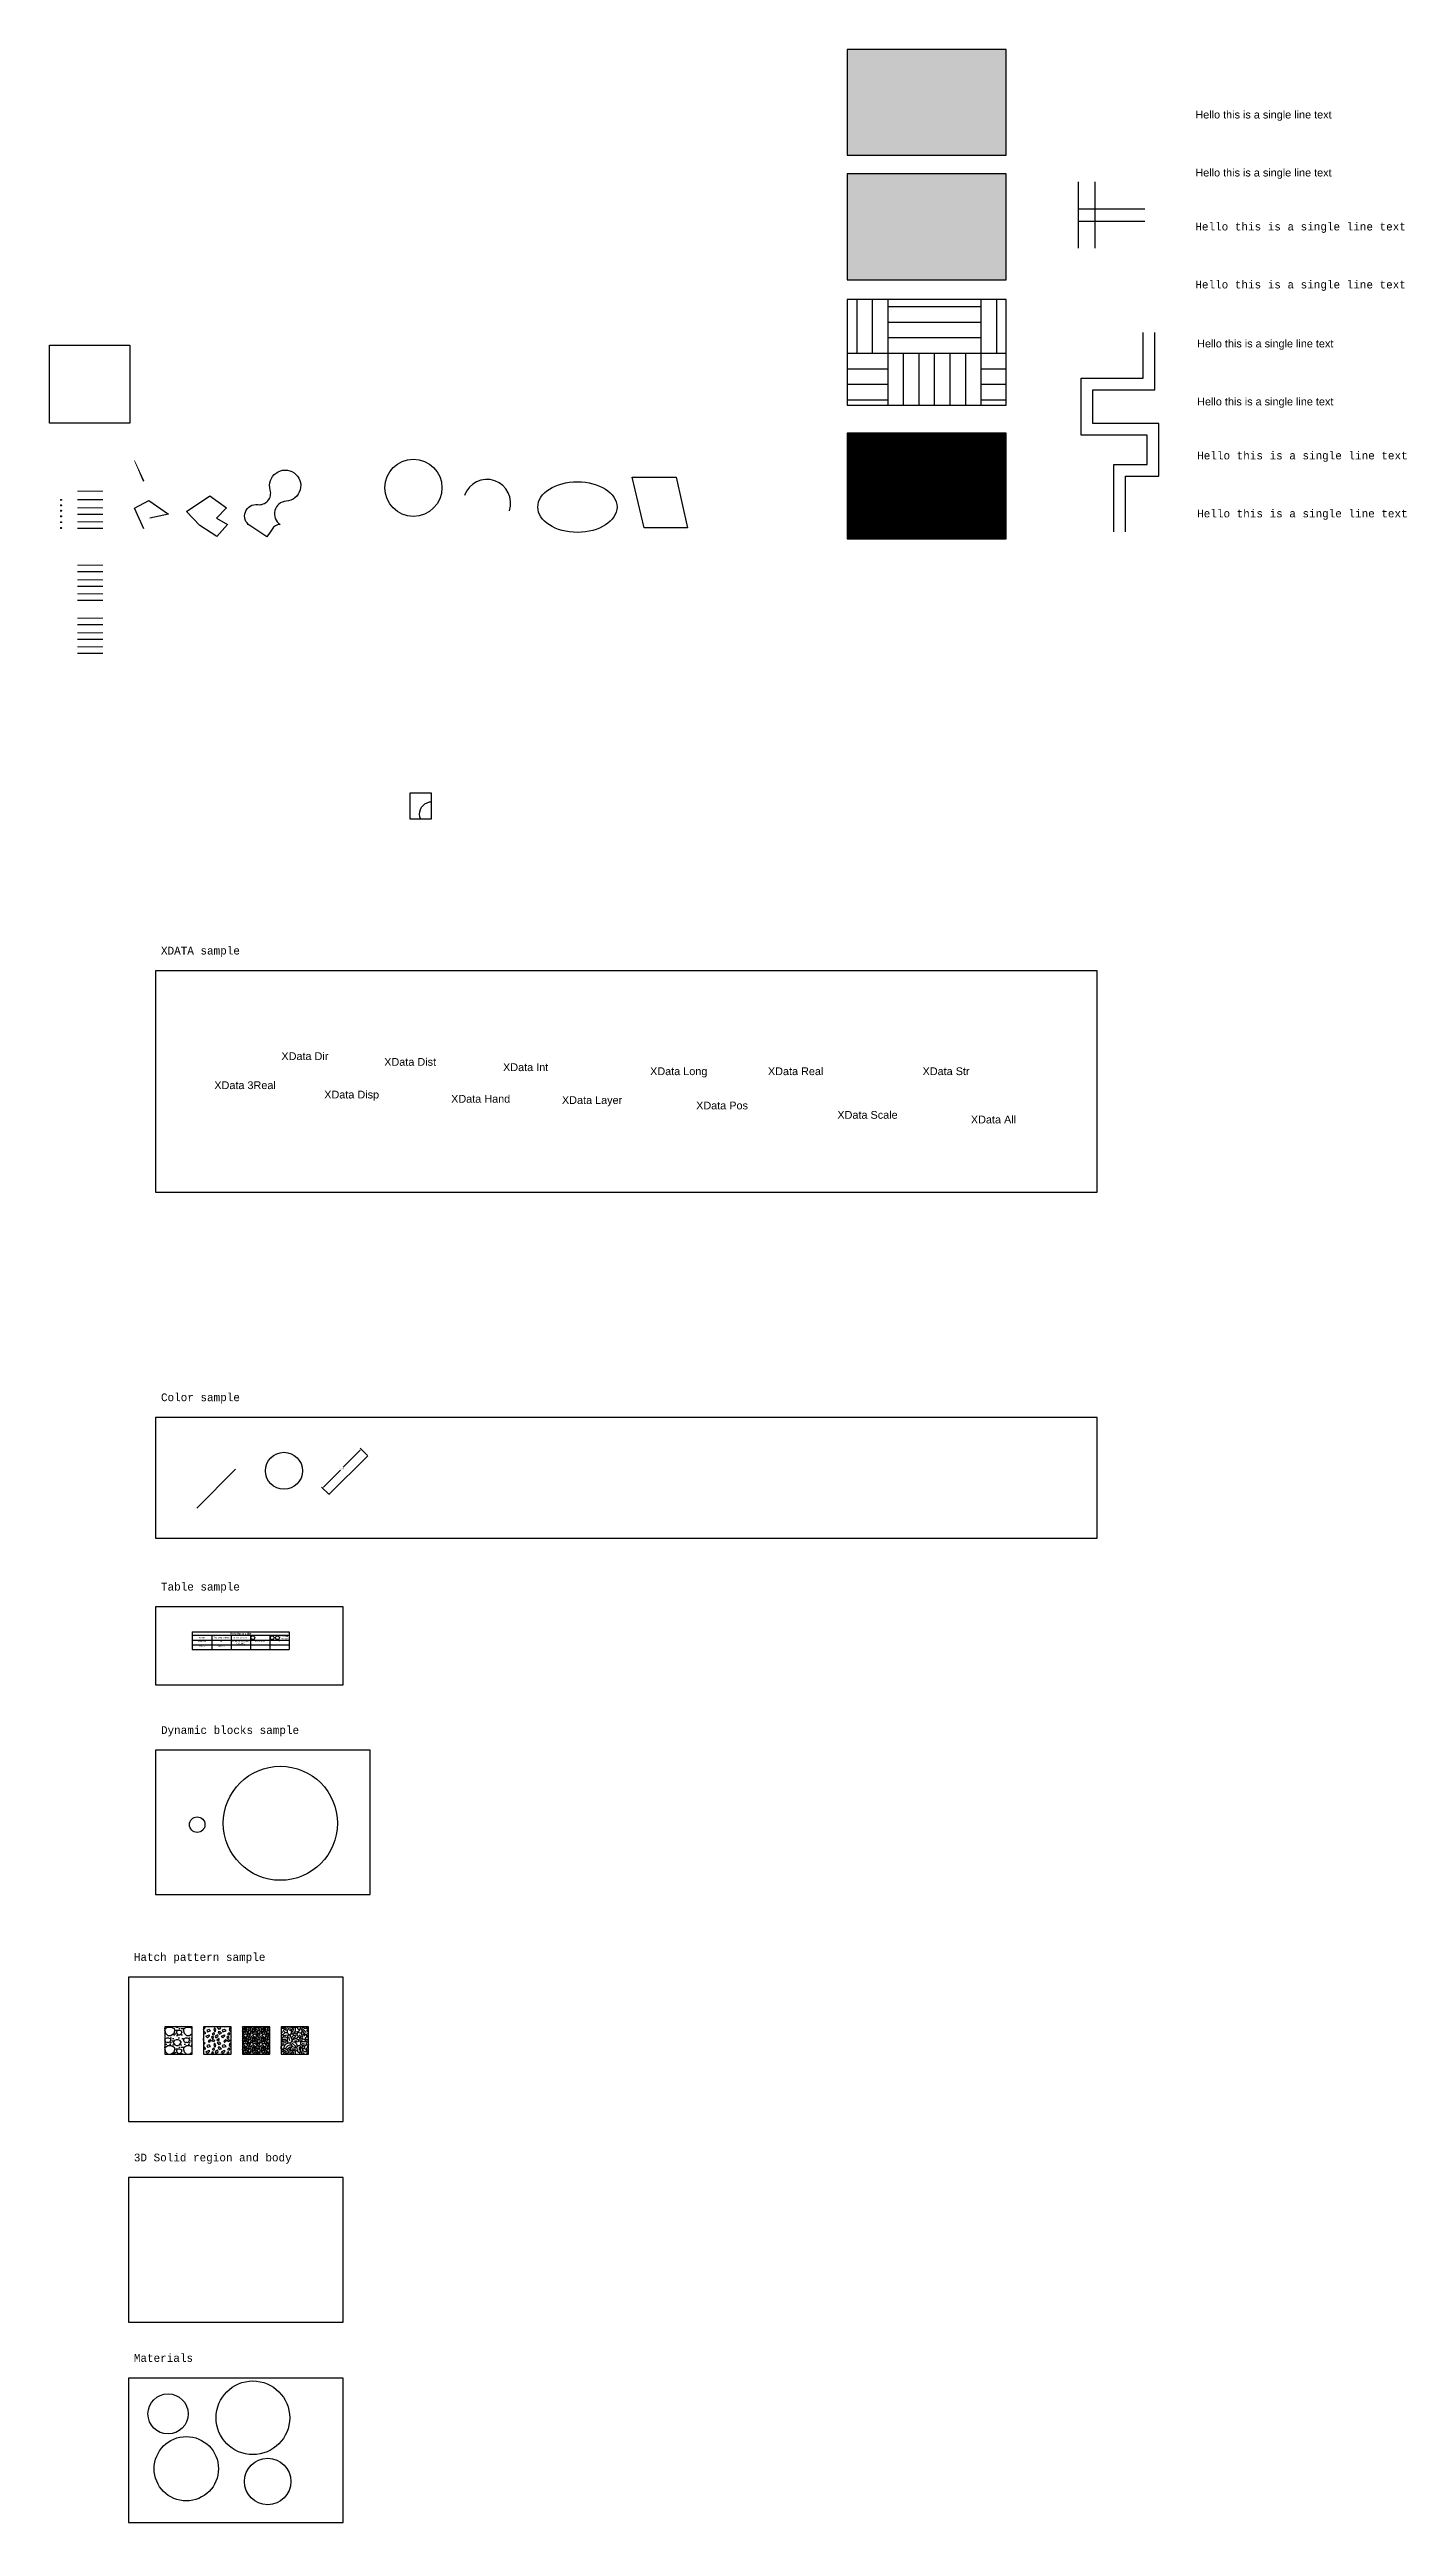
# Model space of a CAD drawing. Header units: inches. Extents: x 0 to 1852, y -566 to 111.
# Drawn here: x 0 to 174.8, y -255.5 to 63.1 of the extents above; entities that cross this region are included whole.
import ezdxf
from ezdxf.lldxf.tags import DXFTag
from ezdxf.xclip import XClip

# ---------------------------------------------------------------- set-up
doc = ezdxf.new("R2010")
doc.units = ezdxf.units.IN
doc.header["$MEASUREMENT"] = 0
doc.header["$XCLIPFRAME"] = 2
doc.header["$PDMODE"] = 34
doc.header["$PDSIZE"] = 0.1
doc.linetypes.add('ACAD_ISO02W100', pattern=[15, 12, -3])
for name, color, linetype in [('0 @ 1', 7, 'Continuous'), ('Layer2', 65, 'Continuous'), ('Layer_color_80 @ 1', 80, 'Continuous'), ('Layer_color_book', 31, 'Continuous'), ('Layer_Lock', 7, 'Continuous'), ('Layer_Lt_dash', 10, 'ACAD_ISO02W100'), ('Layer_true_color', 150, 'Continuous')]:
    doc.layers.add(name, color=color, linetype=linetype)
doc.styles.add('custom_text_style', font='consola.ttf')
doc.styles.get("Standard").update_dxf_attribs({"font": 'arial.ttf'})
doc.linetypes.add('BATTING', pattern='A,0.0001,-0.1,[134,ltypeshp.shx,S=0.1,R=0,X=-0.1,Y=0],-0.2,[134,ltypeshp.shx,S=0.1,R=180,X=0.1,Y=0],-0.1', length=0.4001)
tags = doc.linetypes.add('GAS_LINE', pattern='A,0.5,-0.2,["GAS",Standard,S=0.1,R=0,X=-0.1,Y=-0.05],-0.25', length=0.95).pattern_tags.tags
tags[6] = DXFTag(74, 10)
doc.linetypes.add('TRACKS', pattern='A,0.15,[130,ltypeshp.shx,S=0.25,R=0,X=0,Y=0],0.15', length=0.3)
doc.linetypes.add('ZIGZAG', pattern='A,0.0001,-0.2,[131,ltypeshp.shx,S=0.2,R=0,X=-0.2,Y=0],-0.4,[131,ltypeshp.shx,S=0.2,R=180,X=0.2,Y=0],-0.2', length=0.8001)
doc.dimstyles.new('custom_dim_style', dxfattribs={"dimtxt": 0.18, "dimasz": 0.18, "dimexe": 0.18, "dimexo": 0.0625, "dimgap": 0.09, "dimtad": 0, "dimtih": 1, "dimtoh": 1, "dimdec": 4, "dimzin": 0, "dimdsep": 46, "dimtxsty": 'Standard', "dimcen": 0.09, "dimclrd": 86, "dimclre": 183, "dimclrt": 151, "dimadec": 0, "dimazin": 0, "dimtfac": 1, "dimtdec": 4, "dimtofl": 0, "dimtmove": 0, "dimatfit": 3, "dimfxl": 0, "dimtolj": 1, "dimtzin": 0, "dimarcsym": 0})
picture_1 = doc.add_image_def('image1.jpg', size_in_pixel=(994, 965))

msp = doc.modelspace()

# ---------------------------------------------------------------- texts
for s, p in [('Hello this is a single line text', (147.81945, 24.7495)), ('Hello this is a single line text', (147.81945, 17.27873)), ('XData Dir', (29.87199, -67.05069)), ('XData Dist', (43.11406, -67.78905)), ('XData 3Real', (21.23208, -70.79326)), ('XData Int', (58.41761, -68.47328)), ('XData Long', (77.36032, -68.9923)), ('XData Real', (92.53494, -68.9923)), ('XData Str', (112.45343, -68.9923)), ('XData Disp', (35.38938, -71.99908)), ('XData Hand', (51.73501, -72.54461)), ('XData Layer', (66.00447, -72.70704)), ('XData Pos', (83.28948, -73.40983)), ('XData Scale', (101.47893, -74.61462)), ('XData All', (118.67515, -75.21403))]:
    msp.add_text(s, height=1).set_placement(p)
at = {"style": 'custom_text_style'}
for s, p in [('Hello this is a single line text', (147.81945, 2.85498)), ('XDATA sample', (14.36167, -53.45567)), ('Color sample', (14.36167, -110.99654)), ('Table sample', (14.36167, -135.39208)), ('Dynamic blocks sample', (14.36167, -153.86373)), ('Hatch pattern sample', (10.86837, -183.10169)), ('3D Solid region and body', (10.86837, -208.92735)), ('Materials', (10.86837, -234.75301))]:
    msp.add_text(s, height=1, dxfattribs=at).set_placement(p)
at = {"layer": '0 @ 1', "style": 'custom_text_style'}
msp.add_text('Hello this is a single line text', height=1, dxfattribs=at).set_placement((147.81945, 10.32574))
at = {"layer": 'Layer2', "style": 'custom_text_style'}
msp.add_text('Hello this is a single line text', height=1, dxfattribs=at).set_placement((147.58977, 32.34819))
at = {"layer": 'Layer_color_80 @ 1', "style": 'custom_text_style'}
msp.add_text('Hello this is a single line text', height=1, dxfattribs=at).set_placement((147.58977, 39.81895))
at = {"layer": 'Layer_color_book'}
msp.add_text('Hello this is a single line text', height=1, dxfattribs=at).set_placement((147.58977, 54.24271))
at = {"layer": 'Layer_true_color'}
msp.add_text('Hello this is a single line text', height=1, dxfattribs=at).set_placement((147.58977, 46.77194))

# ---------------------------------------------------------------- blocks, each defined once
blk = doc.blocks.new('*D14')
at = {"color": 86, "lineweight": -2}
for p, q in [((40.03, -117.32), (37.84, -119.51)), ((35.28, -122.07), (37.47, -119.88))]:
    blk.add_line(p, q, dxfattribs=at)
at = {"color": 183, "lineweight": -2}
for p, q in [((40.96, -117.99), (40.03, -117.07)), ((35.96, -122.99), (35.03, -122.07))]:
    blk.add_line(p, q, dxfattribs=at)
at = {"color": 86}
for points in [[(40.01, -117.3), (40.05, -117.34), (40.15, -117.19)], [(35.26, -122.05), (35.3, -122.09), (35.15, -122.19)]]:
    blk.add_solid(points, dxfattribs=at)
at = {"layer": 'Defpoints', "color": 0}
for p in [(40.15, -117.19), (41, -118.04), (36, -123.04)]:
    blk.add_point(p, dxfattribs=at)
at = {"color": 151, "insert": (37.65, -119.69), "char_height": 0.18, "attachment_point": 5}
blk.add_mtext('\\A1;7.0711', dxfattribs=at)
blk = doc.blocks.new('my_block')
blk.add_circle((163.2, 43.9), 40.8)
blk = doc.blocks.new('*U25')
at = {"color": 0, "xscale": 0.005963880485348642, "yscale": 0.005963880485348642, "zscale": 0.005963880485348642}
for p in [(9.33, -1.02), (10, -1.02)]:
    blk.add_blockref('my_block', p, dxfattribs=at)
at = {"color": 0, "insert": (11.39, -0.51), "char_height": 0.18, "width": 1.0206, "attachment_point": 1}
blk.add_mtext('Cell with 2 blocks', dxfattribs=at)
blk = doc.blocks.new('*T16')
at = {"color": 0, "linetype": 'ByBlock', "lineweight": -2}
for p, q in [((0, 0), (12.5, 0)), ((0, 0), (0, -2.27)), ((12.5, 0), (12.5, -2.27)), ((0, -0.45), (12.5, -0.45)), ((0, -1.06), (12.5, -1.06)), ((0, -1.66), (12.5, -1.66)), ((0, -2.27), (12.5, -2.27)), ((2.5, -0.45), (2.5, -2.27)), ((5, -0.45), (5, -2.27)), ((7.5, -0.45), (7.5, -2.27)), ((10, -0.45), (10, -2.27))]:
    blk.add_line(p, q, dxfattribs=at)
at = {"color": 0, "xscale": 0.005963880485348642, "yscale": 0.005963880485348642, "zscale": 0.005963880485348642}
blk.add_blockref('my_block', (6.83, -1.02), dxfattribs=at)
at = {"color": 0}
blk.add_blockref('*U25', (0, 0), dxfattribs=at)
for s, insert, char_height, width, attachment_point in [('0.500000', (1.25, -1.12), 0.18, 2.38, 2), ('35.00%', (1.25, -1.72), 0.18, 2.38, 2), ('A2 cell', (1.25, -0.76), 0.18, 2.38, 5), ('This is my content', (3.75, -0.76), 0.18, 2.38, 5), ('$100.00', (3.75, -1.72), 0.18, 2.38, 2), ('60', (3.75, -1.12), 0.18, 2.38, 2), ('Hello this is a title', (6.25, -0.23), 0.25, 12.38, 5), ('0.000000, 0.000000, 0.000000', (6.25, -1.12), 0.18, 2.38, 2), ('CELL FORMAT 1', (6.25, -0.76), 0.18, 2.38, 5), ('11/15/2024', (8.75, -1.12), 0.18, 2.38, 2), ('5', (11.25, -1.12), 0.18, 2.38, 2)]:
    blk.add_mtext(s, dxfattribs=dict(at, insert=insert, char_height=char_height, width=width, attachment_point=attachment_point))
blk = doc.blocks.new('*U18')
blk.add_circle((0, 0), 1)
blk = doc.blocks.new('*U19')
blk.add_circle((6.35, 0.18), 7.35)

# ---------------------------------------------------------------- dimensions: what is measured, and where the dimension line sits
at = {"color": 193}
dim = msp.add_aligned_dim(p1=(35.99987, -123.03903), p2=(40.99987, -118.03903), distance=1.19506, dimstyle='custom_dim_style', dxfattribs=at)
dim.commit()
dim.dimension.update_dxf_attribs({"geometry": '*D14', "text_midpoint": (37.65484, -119.69399)})

# ---------------------------------------------------------------- hatches: boundary and pattern name
h = msp.add_hatch(color=5)
h.dxf.hatch_style = 1
h.paths.add_polyline_path([(102.74576, 49.50965), (123.19909, 49.50965), (123.19909, 63.13441), (102.74576, 63.13441)])
h = msp.add_hatch(color=5)
h.dxf.hatch_style = 1
h.paths.add_polyline_path([(102.74576, 33.46721), (123.19909, 33.46721), (123.19909, 47.09196), (102.74576, 47.09196)])
h = msp.add_hatch()
h.set_pattern_fill('AR-PARQ1', color=256)
h.paths.add_polyline_path([(102.74576, 17.31413), (123.19909, 17.31413), (123.19909, 30.93888), (102.74576, 30.93888)])
h = msp.add_hatch()
h.set_pattern_fill('ANSI31', color=256)
h.set_pattern_definition([(45, (2.75038, 0), (-0.08838835, 0.08838835), [])])
h.paths.add_polyline_path([(102.74576, 0.08532), (123.19909, 0.08532), (123.19909, 13.71007), (102.74576, 13.71007)])
h = msp.add_hatch()
h.set_pattern_fill('HSBDR3E0', color=256, scale=0.1, pattern_type=2)
h.set_pattern_definition([(71.565, (14.8471, -194.5193), (-8e-09, 2.4), [0.31623, -7.27324]), (33.69, (14.947, -194.2193), (9e-09, 2.4), [0.3606, -8.2928]), (33.69, (17.347, -194.2193), (9e-09, 2.4), [0.3606, -8.2928]), (33.69, (19.747, -194.2193), (9e-09, 2.4), [0.3606, -8.2928]), (0, (15.247, -194.0193), (0, 2.4), [0.4, -2]), (333.435, (15.647, -194.0193), (-4e-08, 2.4), [0.4472, -4.9193]), (333.435, (18.047, -194.0193), (-4e-08, 2.4), [0.4472, -4.9193]), (288.435, (16.0471, -194.2193), (8e-09, 2.4), [0.31623, -7.27324]), (288.435, (14.8471, -194.5193), (8e-09, 2.4), [0.31623, -7.27324]), (315, (14.947, -194.8193), (-1e-07, 2.4), [0.42426, -2.96985]), (0, (15.247, -195.1193), (0, 2.4), [0.4, -2]), (36.87, (15.647, -195.1193), (-7e-09, 2.4), [0.5, -11.5]), (36.87, (18.047, -195.1193), (-7e-09, 2.4), [0.5, -11.5]), (36.87, (20.447, -195.1193), (-7e-09, 2.4), [0.5, -11.5]), (36.87, (22.847, -195.1193), (-7e-09, 2.4), [0.5, -11.5]), (71.565, (16.0471, -194.8193), (-8e-09, 2.4), [0.31623, -7.27324]), (56.31, (15.9471, -193.6193), (7e-08, 2.4), [0.3606, -8.2928]), (56.31, (18.3471, -193.6193), (7e-08, 2.4), [0.3606, -8.2928]), (26.565, (16.147, -193.3193), (4e-08, 2.4), [0.2236, -5.143]), (26.565, (18.547, -193.3193), (4e-08, 2.4), [0.2236, -5.143]), (0, (16.347, -193.2193), (0, 2.4), [0.2, -2.2]), (333.435, (16.547, -193.2193), (-4e-08, 2.4), [0.2236, -5.143]), (333.435, (18.947, -193.2193), (-4e-08, 2.4), [0.2236, -5.143]), (303.69, (16.7471, -193.3193), (-7e-08, 2.4), [0.3606, -8.2928]), (303.69, (19.1471, -193.3193), (-7e-08, 2.4), [0.36056, -8.2928]), (303.69, (15.9471, -193.6193), (-7e-08, 2.4), [0.3606, -8.2928]), (303.69, (18.3471, -193.6193), (-7e-08, 2.4), [0.3606, -8.2928]), (333.435, (16.147, -193.9193), (-4e-08, 2.4), [0.2236, -5.143]), (333.435, (18.547, -193.9193), (-4e-08, 2.4), [0.2236, -5.143]), (0, (16.347, -194.0193), (0, 2.4), [0.2, -2.2]), (26.565, (16.547, -194.0193), (4e-08, 2.4), [0.2236, -5.143]), (26.565, (18.947, -194.0193), (4e-08, 2.4), [0.2236, -5.143]), (56.31, (16.7471, -193.9193), (7e-08, 2.4), [0.3606, -8.2928]), (56.31, (19.1471, -193.9193), (7e-08, 2.4), [0.36056, -8.2928]), (63.435, (14.8471, -193.3193), (-4e-08, 2.4), [0.2236, -5.14296]), (26.565, (14.947, -193.1193), (4e-08, 2.4), [0.2236, -5.143]), (26.565, (17.347, -193.1193), (4e-08, 2.4), [0.2236, -5.143]), (0, (15.147, -193.0193), (0, 2.4), [0.2, -2.2]), (333.435, (15.347, -193.0193), (-4e-08, 2.4), [0.2236, -5.143]), (333.435, (17.747, -193.0193), (-4e-08, 2.4), [0.2236, -5.143]), (296.565, (15.5471, -193.1193), (4e-08, 2.4), [0.2236, -5.14296]), (296.565, (14.8471, -193.3193), (4e-08, 2.4), [0.2236, -5.14296]), (180, (15.347, -193.6193), (-3e-16, -2.4), [0.2, -2.2]), (333.435, (14.947, -193.5193), (-4e-08, 2.4), [0.2236, -5.143]), (333.435, (17.347, -193.5193), (-4e-08, 2.4), [0.2236, -5.143]), (26.565, (15.347, -193.6193), (4e-08, 2.4), [0.2236, -5.143]), (26.565, (17.747, -193.6193), (4e-08, 2.4), [0.2236, -5.143]), (63.435, (15.5471, -193.5193), (-4e-08, 2.4), [0.2236, -5.14296]), (63.435, (16.3471, -194.7193), (-4e-08, 2.4), [0.2236, -5.14296]), (45, (16.447, -194.5193), (1e-07, 2.4), [0.1414, -3.2527]), (0, (16.547, -194.4193), (0, 2.4), [0.2, -2.2]), (333.435, (16.747, -194.4193), (-4e-08, 2.4), [0.2236, -5.143]), (333.435, (19.147, -194.4193), (-4e-08, 2.4), [0.2236, -5.143]), (296.565, (16.9471, -194.5193), (4e-08, 2.4), [0.2236, -5.14296]), (296.565, (16.3471, -194.7193), (4e-08, 2.4), [0.2236, -5.14296]), (315, (16.447, -194.9193), (-1e-07, 2.4), [0.1414, -3.2527]), (0, (16.547, -195.0193), (0, 2.4), [0.2, -2.2]), (26.565, (16.747, -195.0193), (4e-08, 2.4), [0.2236, -5.143]), (26.565, (19.147, -195.0193), (4e-08, 2.4), [0.2236, -5.143]), (63.435, (16.9471, -194.9193), (-4e-08, 2.4), [0.2236, -5.14296]), (0, (16.347, -194.4193), (0, 2.4), [0, -2.4]), (0, (15.947, -193.9193), (0, 2.4), [0, -2.4]), (0, (15.547, -193.8193), (0, 2.4), [0, -2.4]), (0, (15.047, -193.8193), (0, 2.4), [0, -2.4]), (0, (15.647, -193.6193), (0, 2.4), [0, -2.4]), (0, (15.847, -193.4193), (0, 2.4), [0, -2.4]), (0, (15.947, -193.1193), (0, 2.4), [0, -2.4]), (0, (16.647, -193.0193), (0, 2.4), [0, -2.4]), (0, (17.147, -193.1193), (0, 2.4), [0, -2.4]), (0, (16.947, -193.9193), (0, 2.4), [0, -2.4]), (0, (17.047, -194.2193), (0, 2.4), [0, -2.4]), (0, (16.747, -194.2193), (0, 2.4), [0, -2.4]), (0, (16.247, -194.9193), (0, 2.4), [0, -2.4]), (0, (16.047, -195.0193), (0, 2.4), [0, -2.4]), (0, (16.447, -195.1193), (0, 2.4), [0, -2.4]), (0, (17.047, -195.0193), (0, 2.4), [0, -2.4]), (0, (14.847, -194.2193), (0, 2.4), [0, -2.4]), (0, (15.647, -193.0193), (0, 2.4), [0, -2.4])])
h.paths.add_polyline_path([(18.38261, -191.58379), (14.84707, -191.58379), (14.84707, -195.11932), (18.38261, -195.11932)])
h = msp.add_hatch()
h.set_pattern_fill('HSHP21E0', color=256, scale=0.1, pattern_type=2)
h.set_pattern_definition([(296.565, (15.3471, -194.8193), (2e-08, 2), [0.2236, -4.24853]), (33.69, (15.447, -195.0193), (3e-08, 2), [0.36056, -6.85055]), (33.69, (17.447, -195.0193), (3e-08, 2), [0.36056, -6.85055]), (33.69, (19.447, -195.0193), (3e-08, 2), [0.3606, -6.8505]), (116.565, (15.7471, -194.8193), (-7e-08, 2), [0.2236, -4.24853]), (213.69, (15.647, -194.6193), (6e-09, 2), [0.36056, -6.85055]), (213.69, (17.647, -194.6193), (6e-09, 2), [0.36056, -6.85055]), (213.69, (19.647, -194.6193), (6e-09, 2), [0.3606, -6.8505]), (26.565, (16.147, -194.8193), (3e-08, 2), [0.4472, -4.0249]), (26.565, (18.147, -194.8193), (3e-08, 2), [0.4472, -4.0249]), (270, (16.547, -194.6193), (2, 1e-16), [0.2, -1.8]), (225, (16.5471, -194.8193), (-1e-07, 2), [0.28284, -2.5456]), (135, (16.3471, -195.0193), (2e-16, 2), [0.28284, -2.5456]), (288.435, (15.7471, -194.2193), (2e-08, 2), [0.31623, -6.00833]), (18.435, (15.847, -194.5193), (6e-08, 2), [0.3162, -6.0083]), (18.435, (17.847, -194.5193), (6e-08, 2), [0.3162, -6.0083]), (18.435, (19.847, -194.5193), (6e-08, 2), [0.3162, -6.0083]), (135, (16.1471, -194.4193), (2e-16, 2), [0.28284, -2.5456]), (180, (15.947, -194.2193), (-2e-16, -2), [0.2, -1.8]), (251.565, (15.2471, -193.7193), (-6e-08, 2), [0.31623, -6.00833]), (315, (15.1471, -194.0193), (0, 2), [0.28284, -2.5456]), (71.565, (15.3471, -194.2193), (-2e-08, 2), [0.31623, -6.00833]), (135, (15.4471, -193.9193), (2e-16, 2), [0.28284, -2.5456]), (225, (16.0471, -193.7193), (-1e-07, 2), [0.28284, -2.5456]), (123.69, (15.8471, -193.9193), (-2e-07, 2), [0.36056, -6.85055]), (123.69, (17.8471, -193.9193), (-2e-07, 2), [0.36056, -6.85055]), (26.565, (15.647, -193.6193), (3e-08, 2), [0.2236, -4.2485]), (26.565, (17.647, -193.6193), (3e-08, 2), [0.2236, -4.2485]), (315, (15.8471, -193.5193), (0, 2), [0.28284, -2.5456]), (213.69, (16.747, -193.2193), (6e-09, 2), [0.36056, -6.85055]), (213.69, (18.747, -193.2193), (6e-09, 2), [0.3606, -6.8505]), (213.69, (20.747, -193.2193), (6e-09, 2), [0.3606, -6.8505]), (296.565, (16.4471, -193.4193), (2e-08, 2), [0.2236, -4.24853]), (45, (16.5471, -193.6193), (0, 2), [0.28284, -2.5456]), (90, (16.747, -193.4193), (-2, 1e-16), [0.2, -1.8]), (213.69, (15.847, -193.1193), (6e-09, 2), [0.36056, -6.85055]), (213.69, (17.847, -193.1193), (6e-09, 2), [0.3606, -6.85055]), (213.69, (19.847, -193.1193), (6e-09, 2), [0.3606, -6.8505]), (315, (15.5471, -193.3193), (0, 2), [0.14142, -2.687]), (26.565, (15.647, -193.4193), (3e-08, 2), [0.2236, -4.2485]), (26.565, (17.647, -193.4193), (3e-08, 2), [0.2236, -4.2485]), (90, (15.847, -193.3193), (-2, 1e-16), [0.2, -1.8]), (333.435, (15.047, -193.2193), (-3e-08, 2), [0.2236, -4.2485]), (333.435, (17.047, -193.2193), (-3e-08, 2), [0.2236, -4.2485]), (243.435, (15.2471, -193.3193), (-1e-07, 2), [0.2236, -4.24853]), (161.565, (15.147, -193.5193), (7e-08, 2), [0.3162, -6.0083]), (161.565, (17.147, -193.5193), (7e-08, 2), [0.3162, -6.0083]), (161.565, (19.147, -193.5193), (7e-08, 2), [0.3162, -6.0083]), (45, (14.8471, -193.4193), (0, 2), [0.28284, -2.5456]), (26.565, (14.947, -195.1193), (3e-08, 2), [0.2236, -4.2485]), (26.565, (16.947, -195.1193), (3e-08, 2), [0.2236, -4.2485]), (116.565, (15.1471, -195.0193), (-7e-08, 2), [0.2236, -4.24853]), (206.565, (15.047, -194.8193), (-3e-07, 2), [0.2236, -4.2485]), (206.565, (17.047, -194.8193), (-3e-07, 2), [0.2236, -4.2485]), (296.565, (14.8471, -194.9193), (2e-08, 2), [0.2236, -4.24853]), (14.036, (16.347, -194.2193), (5e-08, 2), [0.4123, -7.8339]), (14.036, (18.347, -194.2193), (5e-08, 2), [0.4123, -7.8339]), (14.036, (20.347, -194.2193), (5e-08, 2), [0.4123, -7.8339]), (14.036, (22.347, -194.2193), (5e-08, 2), [0.4123, -7.8339]), (135, (16.7471, -194.1193), (2e-16, 2), [0.28284, -2.5456]), (198.435, (16.547, -193.9193), (-3e-07, 2), [0.3162, -6.0083]), (198.435, (18.547, -193.9193), (-3e-07, 2), [0.3162, -6.0083]), (198.435, (20.547, -193.9193), (-3e-07, 2), [0.3162, -6.0083]), (296.565, (16.2471, -194.0193), (2e-08, 2), [0.2236, -4.24853]), (333.435, (14.947, -194.5193), (-3e-08, 2), [0.2236, -4.2485]), (333.435, (16.947, -194.5193), (-3e-08, 2), [0.2236, -4.2485]), (45, (15.1471, -194.6193), (0, 2), [0.14142, -2.687]), (116.565, (15.2471, -194.5193), (-7e-08, 2), [0.2236, -4.24853]), (225, (15.1471, -194.3193), (-1e-07, 2), [0.28284, -2.5456])])
h.paths.add_polyline_path([(19.84707, -191.58379), (19.84707, -195.11932), (23.38261, -195.11932), (23.38261, -191.58379)])
h = msp.add_hatch()
h.set_pattern_fill('HSHP31E0', color=256, scale=0.1, pattern_type=2)
h.set_pattern_definition([(296.565, (15.34707, -194.8193), (2e-08, 1.2), [0.22361, -2.459675]), (33.69, (15.4471, -195.0193), (5e-09, 1.2), [0.36056, -3.9661]), (33.69, (16.6471, -195.0193), (5e-09, 1.2), [0.36056, -3.9661]), (33.69, (17.8471, -195.0193), (5e-09, 1.2), [0.36056, -3.9661]), (116.565, (15.74707, -194.8193), (-2e-08, 1.2), [0.22361, -2.459675]), (213.69, (15.6471, -194.6193), (1e-09, 1.2), [0.36056, -3.9661]), (213.69, (16.8471, -194.6193), (1e-09, 1.2), [0.36056, -3.9661]), (213.69, (18.0471, -194.6193), (1e-09, 1.2), [0.36056, -3.9661]), (45, (15.7471, -195.0193), (6e-08, 1.2), [0.42426, -1.27279]), (270, (16.0471, -194.7193), (1.2, 7e-17), [0.2, -1]), (225, (16.0471, -194.9193), (-6e-08, 1.2), [0.28284, -1.41421]), (135, (15.8471, -195.1193), (9e-17, 1.2), [0.14142, -1.55563]), (288.435, (15.24707, -194.31932), (1e-08, 1.2), [0.31623, -3.478505]), (18.435, (15.3471, -194.6193), (1e-08, 1.2), [0.31623, -3.4785]), (18.435, (16.5471, -194.6193), (1e-08, 1.2), [0.31623, -3.4785]), (18.435, (17.7471, -194.6193), (1e-08, 1.2), [0.31623, -3.4785]), (135, (15.6471, -194.5193), (9e-17, 1.2), [0.28284, -1.41421]), (180, (15.4471, -194.3193), (-1e-16, -1.2), [0.2, -1]), (251.565, (14.94707, -194.01932), (-3e-08, 1.2), [0.31623, -3.478505]), (315, (14.8471, -194.3193), (-6e-08, 1.2), [0.28284, -1.41421]), (71.565, (15.04707, -194.51932), (-1e-08, 1.2), [0.31623, -3.478505]), (135, (15.1471, -194.2193), (9e-17, 1.2), [0.28284, -1.41421]), (243.435, (16.04707, -194.5193), (-9e-08, 1.2), [0.22361, -2.459675]), (123.69, (15.9471, -194.7193), (-7e-08, 1.2), [0.36056, -3.9661]), (123.69, (17.1471, -194.7193), (-7e-08, 1.2), [0.36056, -3.9661]), (26.565, (15.7471, -194.4193), (2e-08, 1.2), [0.2236, -2.45967]), (26.565, (16.9471, -194.4193), (2e-08, 1.2), [0.2236, -2.45967]), (296.565, (15.94707, -194.3193), (2e-08, 1.2), [0.22361, -2.459675]), (206.565, (15.7471, -194.1193), (-2e-07, 1.2), [0.2236, -2.45967]), (206.565, (16.9471, -194.1193), (-2e-07, 1.2), [0.2236, -2.45967]), (315, (15.5471, -194.2193), (-6e-08, 1.2), [0.14142, -1.555635]), (26.565, (15.6471, -194.3193), (2e-08, 1.2), [0.2236, -2.45967]), (26.565, (16.8471, -194.3193), (2e-08, 1.2), [0.2236, -2.45967]), (135, (15.8471, -194.2193), (9e-17, 1.2), [0.14142, -1.55563]), (333.435, (15.3471, -193.9193), (-2e-08, 1.2), [0.2236, -2.45967]), (333.435, (16.5471, -193.9193), (-2e-08, 1.2), [0.2236, -2.45967]), (243.435, (15.54707, -194.0193), (-9e-08, 1.2), [0.22361, -2.459675]), (161.565, (15.4471, -194.2193), (4e-08, 1.2), [0.31623, -3.4785]), (161.565, (16.6471, -194.2193), (4e-08, 1.2), [0.31623, -3.4785]), (161.565, (17.8471, -194.2193), (4e-08, 1.2), [0.31623, -3.4785]), (45, (15.1471, -194.1193), (6e-08, 1.2), [0.28284, -1.41421]), (26.565, (14.9471, -195.1193), (2e-08, 1.2), [0.2236, -2.45967]), (26.565, (16.1471, -195.1193), (2e-08, 1.2), [0.2236, -2.45967]), (116.565, (15.14707, -195.0193), (-2e-08, 1.2), [0.22361, -2.459675]), (225, (15.0471, -194.8193), (-6e-08, 1.2), [0.14142, -1.555635]), (270, (14.9471, -194.9193), (1.2, 7e-17), [0.2, -1]), (333.435, (15.0471, -194.7193), (-2e-08, 1.2), [0.2236, -2.45967]), (333.435, (16.2471, -194.7193), (-2e-08, 1.2), [0.2236, -2.45967]), (45, (15.2471, -194.8193), (6e-08, 1.2), [0.14142, -1.555635]), (116.565, (15.34707, -194.7193), (-2e-08, 1.2), [0.22361, -2.459675]), (225, (15.2471, -194.5193), (-6e-08, 1.2), [0.28284, -1.41421]), (135, (15.9471, -194.1193), (9e-17, 1.2), [0.14142, -1.55563]), (45, (15.8471, -194.0193), (6e-08, 1.2), [0.14142, -1.55563]), (315, (15.9471, -193.9193), (-6e-08, 1.2), [0.14142, -1.55563]), (225, (16.0471, -194.0193), (-6e-08, 1.2), [0.14142, -1.55563])])
h.paths.add_polyline_path([(28.38261, -191.58379), (24.84707, -191.58379), (24.84707, -195.11932), (28.38261, -195.11932)])
h = msp.add_hatch()
h.set_pattern_fill('HVEGE100', color=256, scale=0.1, pattern_type=2)
h.set_pattern_definition([(63.435, (15.4471, -194.4193), (2e-08, 3), [0.2236, -6.4846]), (45, (15.547, -194.2193), (0, 3), [0.28284, -3.9598]), (26.565, (15.747, -194.0193), (6e-08, 3), [0.2236, -6.4846]), (26.565, (18.747, -194.0193), (6e-08, 3), [0.2236, -6.4846]), (0, (15.947, -193.9193), (0, 3), [0.2, -2.8]), (341.565, (15.147, -194.3193), (-1e-08, 3), [0.3162, -9.1706]), (341.565, (18.147, -194.3193), (-1e-08, 3), [0.3162, -9.1706]), (341.565, (21.147, -194.3193), (-1e-08, 3), [0.3162, -9.1706]), (315, (15.447, -194.4193), (0, 3), [0.28284, -3.9598]), (296.565, (15.6471, -194.6193), (-2e-08, 3), [0.2236, -6.4846]), (270, (15.747, -194.8193), (3, 2e-16), [0.1, -2.9]), (225, (15.747, -194.9193), (-3e-07, 3), [0.14142, -4.1012]), (180, (15.647, -195.0193), (-4e-16, -3), [0.2, -2.8]), (146.31, (15.447, -195.0193), (-2e-07, 3), [0.3606, -10.4561]), (146.31, (18.447, -195.0193), (-2e-07, 3), [0.3606, -10.4561]), (146.31, (21.447, -195.0193), (-2e-07, 3), [0.3606, -10.4561]), (108.435, (15.1471, -194.8193), (-9e-08, 3), [0.31623, -9.1706]), (323.13, (15.147, -194.5193), (-9e-08, 3), [0.5, -14.5]), (323.13, (18.147, -194.5193), (-9e-08, 3), [0.5, -14.5]), (323.13, (21.147, -194.5193), (-9e-08, 3), [0.5, -14.5]), (323.13, (24.147, -194.5193), (-9e-08, 3), [0.5, -14.5]), (36.87, (15.647, -194.4193), (9e-08, 3), [0.5, -14.5]), (36.87, (18.647, -194.4193), (9e-08, 3), [0.5, -14.5]), (36.87, (21.647, -194.4193), (9e-08, 3), [0.5, -14.5]), (36.87, (24.647, -194.4193), (9e-08, 3), [0.5, -14.5]), (18.435, (15.647, -194.6193), (1e-08, 3), [0.3162, -9.1706]), (18.435, (18.647, -194.6193), (1e-08, 3), [0.3162, -9.1706]), (18.435, (21.647, -194.6193), (1e-08, 3), [0.3162, -9.1706]), (45, (15.947, -194.5193), (0, 3), [0.28284, -3.9598]), (63.435, (16.1471, -194.3193), (2e-08, 3), [0.2236, -6.4846]), (296.565, (16.0471, -193.7193), (-2e-08, 3), [0.2236, -6.4846]), (296.565, (16.1471, -193.9193), (-2e-08, 3), [0.2236, -6.4846]), (341.565, (16.247, -194.1193), (-1e-08, 3), [0.3162, -9.1706]), (341.565, (19.247, -194.1193), (-1e-08, 3), [0.3162, -9.1706]), (341.565, (22.247, -194.1193), (-1e-08, 3), [0.3162, -9.1706]), (0, (16.547, -194.2193), (0, 3), [0.3, -2.7]), (45, (16.847, -194.2193), (0, 3), [0.1414, -4.1012]), (108.435, (16.9471, -194.1193), (-9e-08, 3), [0.31623, -9.1706]), (135, (16.847, -193.8193), (2e-16, 3), [0.28284, -3.9598]), (168.69, (16.647, -193.6193), (-3e-07, 3), [0.5099, -14.7872]), (168.69, (19.647, -193.6193), (-3e-07, 3), [0.5099, -14.7872]), (168.69, (22.647, -193.6193), (-3e-07, 3), [0.5099, -14.7872]), (168.69, (25.647, -193.6193), (-3e-07, 3), [0.5099, -14.7872]), (168.69, (28.647, -193.6193), (-3e-07, 3), [0.51, -14.7872]), (321.34, (16.247, -193.7193), (-8e-08, 3), [0.6403, -18.569]), (321.34, (19.247, -193.7193), (-8e-08, 3), [0.6403, -18.569]), (321.34, (22.247, -193.7193), (-8e-08, 3), [0.6403, -18.569]), (321.34, (25.247, -193.7193), (-8e-08, 3), [0.6403, -18.569]), (321.34, (28.247, -193.7193), (-8e-08, 3), [0.6403, -18.569]), (71.565, (16.1471, -195.1193), (7e-09, 3), [0.31623, -9.1706]), (45, (16.247, -194.8193), (0, 3), [0.28284, -3.9598]), (0, (16.447, -194.6193), (0, 3), [0.1, -2.9]), (315, (16.547, -194.6193), (0, 3), [0.14142, -4.1012]), (270, (16.647, -194.7193), (3, 2e-16), [0.4, -2.6]), (243.435, (16.6471, -192.1193), (-2e-07, 3), [0.2236, -6.4846]), (225, (16.547, -192.3193), (-3e-07, 3), [0.28284, -3.9598]), (270, (16.147, -192.1193), (3, 2e-16), [0.2, -2.8]), (270, (16.147, -192.3193), (3, 2e-16), [0.2, -2.8]), (251.565, (16.4471, -194.8193), (-9e-08, 3), [0.31623, -9.1706]), (243.435, (16.3471, -192.1193), (-2e-07, 3), [0.2236, -6.4846]), (45, (16.147, -193.0193), (0, 3), [0.42426, -3.81838]), (14.036, (16.447, -192.7193), (4e-09, 3), [0.4123, -11.957]), (14.036, (19.447, -192.7193), (4e-09, 3), [0.4123, -11.957]), (14.036, (22.447, -192.7193), (4e-09, 3), [0.4123, -11.957]), (14.036, (25.447, -192.7193), (4e-09, 3), [0.4123, -11.957]), (315, (16.847, -192.6193), (0, 3), [0.28284, -3.9598]), (243.435, (17.0471, -192.8193), (-2e-07, 3), [0.2236, -6.4846]), (206.565, (16.947, -193.0193), (-4e-07, 3), [0.2236, -6.4846]), (206.565, (19.947, -193.0193), (-4e-07, 3), [0.2236, -6.4846]), (201.801, (16.747, -193.1193), (6e-08, 3), [0.5385, -15.617]), (201.801, (19.747, -193.1193), (6e-08, 3), [0.5385, -15.617]), (201.8, (22.747, -193.1193), (6e-08, 3), [0.5385, -15.617]), (201.8, (25.747, -193.1193), (6e-08, 3), [0.5385, -15.617]), (201.8, (28.747, -193.1193), (6e-08, 3), [0.5385, -15.617]), (36.87, (16.347, -193.1193), (9e-08, 3), [0.5, -14.5]), (36.87, (19.347, -193.1193), (9e-08, 3), [0.5, -14.5]), (36.87, (22.347, -193.1193), (9e-08, 3), [0.5, -14.5]), (36.87, (25.347, -193.1193), (9e-08, 3), [0.5, -14.5]), (341.565, (16.747, -193.1193), (-1e-08, 3), [0.3162, -9.1706]), (341.565, (19.747, -193.1193), (-1e-08, 3), [0.3162, -9.1706]), (341.565, (22.747, -193.1193), (-1e-08, 3), [0.3162, -9.1706]), (270, (17.047, -193.2193), (3, 2e-16), [0.3, -2.7]), (194.036, (17.047, -193.5193), (-3e-07, 3), [0.4123, -11.957]), (194.036, (20.047, -193.5193), (-3e-07, 3), [0.4123, -11.957]), (194.036, (23.047, -193.5193), (-3e-07, 3), [0.4123, -11.957]), (194.036, (26.047, -193.5193), (-3e-07, 3), [0.4123, -11.957]), (0, (16.547, -193.4193), (0, 3), [0.3, -2.7]), (288.435, (16.1471, -193.0193), (-7e-09, 3), [0.31623, -9.1706]), (243.435, (16.2471, -193.3193), (-2e-07, 3), [0.2236, -6.4846]), (243.435, (16.1471, -193.5193), (-2e-07, 3), [0.2236, -6.4846]), (180, (16.047, -193.7193), (-4e-16, -3), [0.3, -2.7]), (108.435, (15.7471, -193.7193), (-9e-08, 3), [0.31623, -9.1706]), (90, (15.647, -193.4193), (-3, 2e-16), [0.4, -2.6]), (71.565, (15.6471, -193.0193), (7e-09, 3), [0.31623, -9.1706]), (45, (15.747, -192.7193), (0, 3), [0.14142, -4.1012]), (45, (15.947, -192.7193), (0, 3), [0.28284, -3.9598]), (0, (16.147, -192.5193), (0, 3), [0.2, -2.8]), (296.565, (16.3471, -192.5193), (-2e-08, 3), [0.2236, -6.4846]), (116.565, (16.1471, -193.0193), (-1e-07, 3), [0.2236, -6.4846]), (135, (16.047, -192.8193), (2e-16, 3), [0.14142, -4.1012]), (101.31, (15.9471, -193.4193), (-3e-08, 3), [0.5099, -14.78716]), (198.435, (15.747, -193.7193), (-4e-07, 3), [0.3162, -9.1706]), (198.435, (18.747, -193.7193), (-4e-07, 3), [0.3162, -9.1706]), (198.435, (21.747, -193.7193), (-4e-07, 3), [0.3162, -9.1706]), (225, (15.447, -193.8193), (-3e-07, 3), [0.14142, -4.1012]), (243.435, (15.3471, -193.9193), (-2e-07, 3), [0.4472, -6.261]), (0, (16.247, -194.4193), (0, 3), [0.5, -2.5]), (296.565, (16.0471, -194.4193), (-2e-08, 3), [0.2236, -6.4846]), (333.435, (16.147, -194.6193), (-6e-08, 3), [0.2236, -6.4846]), (333.435, (19.147, -194.6193), (-6e-08, 3), [0.2236, -6.4846]), (18.435, (16.647, -194.7193), (1e-08, 3), [0.3162, -9.1706]), (18.435, (19.647, -194.7193), (1e-08, 3), [0.3162, -9.1706]), (18.435, (22.647, -194.7193), (1e-08, 3), [0.3162, -9.1706]), (104.036, (16.9471, -194.6193), (2e-08, 3), [0.4123, -11.957]), (45, (16.947, -194.1193), (0, 3), [0.1414, -4.1012]), (0, (17.047, -194.0193), (0, 3), [0.2, -2.8]), (296.565, (17.2471, -194.0193), (-2e-08, 3), [0.2236, -6.4846]), (270, (17.347, -194.2193), (3, 2e-16), [0.4, -2.6]), (251.565, (17.3471, -194.6193), (-9e-08, 3), [0.31623, -9.1706]), (180, (17.247, -194.9193), (-4e-16, -3), [0.2, -2.8]), (108.435, (17.0471, -194.9193), (-9e-08, 3), [0.31623, -9.1706]), (270, (17.147, -194.2193), (3, 2e-16), [0.4, -2.6]), (180, (15.447, -193.2193), (-4e-16, -3), [0.4, -2.6]), (153.435, (15.647, -193.0193), (1e-07, 3), [0.2236, -6.4846]), (153.435, (18.647, -193.0193), (1e-07, 3), [0.2236, -6.4846]), (180, (15.447, -192.9193), (-4e-16, -3), [0.3, -2.7]), (206.565, (15.147, -192.9193), (-4e-07, 3), [0.2236, -6.4846]), (206.565, (18.147, -192.9193), (-4e-07, 3), [0.2236, -6.4846]), (270, (14.947, -193.0193), (3, 2e-16), [0.3, -2.7]), (315, (14.947, -193.3193), (0, 3), [0.14142, -4.1012]), (0, (15.047, -193.4193), (0, 3), [0.3, -2.7]), (26.565, (15.347, -193.4193), (6e-08, 3), [0.2236, -6.4846]), (26.565, (18.347, -193.4193), (6e-08, 3), [0.2236, -6.4846]), (45, (15.547, -193.3193), (0, 3), [0.14142, -4.1012]), (213.69, (15.547, -193.5193), (6e-08, 3), [0.3606, -10.4561]), (213.69, (18.547, -193.5193), (6e-08, 3), [0.3606, -10.4561]), (213.69, (21.547, -193.5193), (6e-08, 3), [0.3606, -10.4561]), (180, (15.047, -193.5193), (-4e-16, -3), [0.2, -2.8]), (180, (17.847, -193.5193), (-4e-16, -3), [0.3, -2.7]), (206.565, (17.547, -193.5193), (-4e-07, 3), [0.2236, -6.4846]), (206.565, (20.547, -193.5193), (-4e-07, 3), [0.2236, -6.4846]), (270, (17.347, -193.6193), (3, 2e-16), [0.2, -2.8]), (333.435, (17.347, -193.8193), (-6e-08, 3), [0.4472, -6.261]), (333.435, (20.347, -193.8193), (-6e-08, 3), [0.4472, -6.261]), (341.565, (17.547, -193.7193), (-1e-08, 3), [0.3162, -9.1706]), (341.565, (20.547, -193.7193), (-1e-08, 3), [0.3162, -9.1706]), (341.565, (23.547, -193.7193), (-1e-08, 3), [0.3162, -9.1706]), (18.435, (16.547, -192.5193), (1e-08, 3), [0.3162, -9.1706]), (18.435, (19.547, -192.5193), (1e-08, 3), [0.3162, -9.1706]), (18.435, (22.547, -192.5193), (1e-08, 3), [0.3162, -9.1706]), (56.31, (16.847, -192.6193), (1e-07, 3), [0.36056, -10.4561]), (56.31, (19.847, -192.6193), (1e-07, 3), [0.36056, -10.4561]), (315, (17.147, -192.6193), (0, 3), [0.42426, -3.81838]), (326.31, (17.047, -192.8193), (-1e-07, 3), [0.3606, -10.4561]), (326.31, (20.047, -192.8193), (-1e-07, 3), [0.3606, -10.4561]), (326.31, (23.047, -192.8193), (-1e-07, 3), [0.3606, -10.4561]), (333.435, (17.347, -193.0193), (-6e-08, 3), [0.2236, -6.4846]), (333.435, (20.347, -193.0193), (-6e-08, 3), [0.2236, -6.4846]), (63.435, (17.5471, -193.1193), (2e-08, 3), [0.2236, -6.4846]), (116.565, (17.6471, -192.9193), (-1e-07, 3), [0.4472, -6.261]), (135, (17.447, -192.5193), (2e-16, 3), [0.1414, -4.1012]), (161.565, (17.347, -192.4193), (2e-07, 3), [0.3162, -9.1706]), (161.565, (20.347, -192.4193), (2e-07, 3), [0.3162, -9.1706]), (161.565, (23.347, -192.4193), (2e-07, 3), [0.3162, -9.1706]), (296.565, (17.2471, -193.4193), (-2e-08, 3), [0.2236, -6.4846]), (333.435, (17.147, -193.1193), (-6e-08, 3), [0.2236, -6.4846]), (333.435, (20.147, -193.1193), (-6e-08, 3), [0.2236, -6.4846]), (243.435, (17.3471, -193.8193), (-2e-07, 3), [0.2236, -6.4846]), (315, (17.447, -194.0193), (0, 3), [0.28284, -3.9598]), (296.565, (17.7471, -194.0193), (-2e-08, 3), [0.2236, -6.4846]), (243.435, (17.8471, -194.2193), (-2e-07, 3), [0.2236, -6.4846]), (180, (17.747, -194.4193), (-4e-16, -3), [0.1, -2.9]), (146.31, (17.647, -194.4193), (-2e-07, 3), [0.3606, -10.4561]), (146.31, (20.647, -194.4193), (-2e-07, 3), [0.3606, -10.4561]), (146.31, (23.647, -194.4193), (-2e-07, 3), [0.3606, -10.4561]), (270, (15.947, -194.6193), (3, 2e-16), [0.5, -2.5]), (63.435, (15.1471, -195.1193), (2e-08, 3), [0.2236, -6.4846]), (180, (15.147, -194.8193), (-4e-16, -3), [0.3, -2.7]), (243.435, (17.5471, -192.1193), (-2e-07, 3), [0.2236, -6.4846]), (270, (17.447, -192.3193), (3, 2e-16), [0.2, -2.8]), (135, (15.947, -192.7193), (2e-16, 3), [0.28284, -3.9598]), (116.565, (15.7471, -192.5193), (-1e-07, 3), [0.2236, -6.4846]), (90, (15.647, -192.3193), (-3, 2e-16), [0.2, -2.8]), (45, (17.447, -193.4193), (0, 3), [0.1414, -4.1012]), (90, (17.547, -193.3193), (-3, 2e-16), [0.2, -2.8]), (341.565, (17.547, -193.1193), (-1e-08, 3), [0.3162, -9.1706]), (341.565, (20.547, -193.1193), (-1e-08, 3), [0.3162, -9.1706]), (341.565, (23.547, -193.1193), (-1e-08, 3), [0.3162, -9.1706]), (315, (14.847, -193.2193), (0, 3), [0.14142, -4.1012]), (0, (17.347, -193.4193), (0, 3), [0.1, -2.9]), (135, (17.847, -195.1193), (2e-16, 3), [0.28284, -3.9598]), (315, (14.847, -192.1193), (0, 3), [0.28284, -3.9598]), (333.435, (14.847, -192.5193), (-6e-08, 3), [0.2236, -6.4846]), (333.435, (17.847, -192.5193), (-6e-08, 3), [0.2236, -6.4846]), (45, (15.047, -192.6193), (0, 3), [0.42426, -3.81838]), (135, (15.347, -192.3193), (2e-16, 3), [0.28284, -3.9598]), (135, (17.847, -194.8193), (2e-16, 3), [0.28284, -3.9598]), (116.565, (17.5471, -195.1193), (-1e-07, 3), [0.2236, -6.4846]), (56.31, (17.447, -194.9193), (1e-07, 3), [0.36056, -10.4561]), (56.31, (20.447, -194.9193), (1e-07, 3), [0.36056, -10.4561]), (135, (17.047, -192.3193), (2e-16, 3), [0.1414, -4.1012]), (194.036, (16.947, -192.2193), (-3e-07, 3), [0.4123, -11.957]), (194.036, (19.947, -192.2193), (-3e-07, 3), [0.4123, -11.957]), (194.036, (22.947, -192.2193), (-3e-07, 3), [0.4123, -11.957]), (194.036, (25.947, -192.2193), (-3e-07, 3), [0.4123, -11.957]), (14.036, (15.247, -192.7193), (4e-09, 3), [0.4123, -11.957]), (14.036, (18.247, -192.7193), (4e-09, 3), [0.4123, -11.957]), (14.036, (21.247, -192.7193), (4e-09, 3), [0.4123, -11.957]), (14.036, (24.247, -192.7193), (4e-09, 3), [0.4123, -11.957]), (288.435, (15.0471, -192.6193), (-7e-09, 3), [0.31623, -9.1706]), (0, (15.047, -193.9193), (0, 3), [0.3, -2.7]), (63.435, (15.0471, -194.5193), (2e-08, 3), [0.2236, -6.4846]), (90, (17.647, -194.6193), (-3, 2e-16), [0.2, -2.8]), (153.435, (15.047, -194.5193), (1e-07, 3), [0.2236, -6.4846]), (153.435, (18.047, -194.5193), (1e-07, 3), [0.2236, -6.4846]), (90, (14.847, -194.4193), (-3, 2e-16), [0.3, -2.7]), (45, (14.847, -194.1193), (0, 3), [0.28284, -3.9598]), (71.565, (15.0471, -193.9193), (7e-09, 3), [0.31623, -9.1706]), (116.565, (15.1471, -193.6193), (-1e-07, 3), [0.2236, -6.4846]), (333.435, (17.047, -193.3193), (-6e-08, 3), [0.2236, -6.4846]), (333.435, (20.047, -193.3193), (-6e-08, 3), [0.2236, -6.4846]), (0, (17.247, -193.4193), (0, 3), [0.1, -2.9]), (63.435, (17.0471, -192.3193), (2e-08, 3), [0.2236, -6.4846]), (45, (17.147, -195.1193), (0, 3), [0.1414, -4.1012]), (90, (17.247, -195.0193), (-3, 2e-16), [0.1, -2.9]), (306.87, (17.547, -192.1193), (-1e-07, 3), [0.5, -14.5]), (306.87, (20.547, -192.1193), (-1e-07, 3), [0.5, -14.5]), (306.87, (23.547, -192.1193), (-1e-07, 3), [0.5, -14.5]), (90, (15.647, -195.1193), (-3, 2e-16), [0.1, -2.9]), (303.69, (17.647, -192.5193), (-1e-07, 3), [0.36056, -10.4561]), (303.69, (20.647, -192.5193), (-1e-07, 3), [0.36056, -10.4561]), (0, (15.347, -192.3193), (0, 3), [0.3, -2.7])])
h.paths.add_polyline_path([(33.38261, -191.58379), (29.84707, -191.58379), (29.84707, -195.11932), (33.38261, -195.11932)])

# ---------------------------------------------------------------- linework, layer by layer
for p, q in [((140.85864, 20.77343), (140.85864, 26.68265)), ((142.35864, 19.27343), (142.35864, 26.68265)), ((132.8666, 13.43272), (132.8666, 20.77343)), ((132.8666, 20.77343), (140.85864, 20.77343)), ((134.3666, 14.93272), (134.3666, 19.27343)), ((134.3666, 19.27343), (142.35864, 19.27343)), ((141.39913, 13.43272), (132.8666, 13.43272)), ((142.89913, 14.93272), (134.3666, 14.93272)), ((141.39913, 9.68173), (141.39913, 13.43272)), ((142.89913, 8.18173), (142.89913, 14.93272)), ((137.07862, 1.01458), (137.07862, 9.68173)), ((137.07862, 9.68173), (141.39913, 9.68173)), ((138.57862, 1.01458), (138.57862, 8.18173)), ((138.57862, 8.18173), (142.89913, 8.18173)), ((3.59253, 1.47724), (6.86355, 1.47724)), ((3.59253, -4.11208), (6.86355, -4.11208)), ((3.59253, -5.99755), (6.86355, -5.99755)), ((3.59253, -7.79532), (6.86355, -7.79532))]:
    msp.add_line(p, q)
at = {"color": 200, "linetype": 'BATTING', "lineweight": 13}
msp.add_line((3.59253, 6.21589), (6.86355, 6.21589), dxfattribs=at)
at = {"linetype": 'ZIGZAG'}
msp.add_line((3.59253, 5.16048), (6.86355, 5.16048), dxfattribs=at)
at = {"color": 3, "linetype": 'TRACKS', "lineweight": 13}
msp.add_line((3.59253, 4.09548), (6.86355, 4.09548), dxfattribs=at)
at = {"linetype": 'GAS_LINE'}
msp.add_line((3.59253, 3.27501), (6.86355, 3.27501), dxfattribs=at)
at = {"color": 3, "linetype": 'ACAD_ISO02W100', "lineweight": 13}
for p, q in [((3.59253, 2.29771), (6.86355, 2.29771)), ((3.59253, -3.29161), (6.86355, -3.29161)), ((3.59253, -5.17708), (6.86355, -5.17708)), ((3.59253, -6.97485), (6.86355, -6.97485))]:
    msp.add_line(p, q, dxfattribs=at)
at = {"color": 82}
for p, q in [((18.96131, -124.77494), (23.96131, -119.77494)), ((35.99987, -123.03903), (40.99987, -118.03903))]:
    msp.add_line(p, q, dxfattribs=at)
for points in [[(102.74576, 49.50965), (123.19909, 49.50965), (123.19909, 63.13441), (102.74576, 63.13441)], [(102.74576, 33.46721), (123.19909, 33.46721), (123.19909, 47.09196), (102.74576, 47.09196)], [(102.74576, 17.31413), (123.19909, 17.31413), (123.19909, 30.93888), (102.74576, 30.93888)], [(102.74576, 0.08532), (123.19909, 0.08532), (123.19909, 13.71007), (102.74576, 13.71007)], [(19.36563, 1.79742), (17.63192, 3.60046), (20.63938, 5.65099), (22.79767, 4.09542), (21.52393, 2.75197), (22.9392, 1.93883), (21.55931, 0.38326)], [(13.65383, -55.54419), (13.65383, -84.05623), (134.92624, -84.05623), (134.92624, -55.54419)], [(13.65383, -113.08506), (13.65383, -128.63324), (134.92624, -128.63324), (134.92624, -113.08506)], [(13.65383, -137.4806), (13.65383, -147.52376), (37.82237, -147.52376), (37.82237, -137.4806)], [(13.65383, -155.95225), (13.65383, -174.56308), (41.30565, -174.56308), (41.30565, -155.95225)], [(10.16053, -185.19021), (10.16053, -203.80104), (37.81235, -203.80104), (37.81235, -185.19021)], [(14.84707, -191.58379), (14.84707, -195.11932), (18.38261, -195.11932), (18.38261, -191.58379)], [(19.84707, -191.58379), (19.84707, -195.11932), (23.38261, -195.11932), (23.38261, -191.58379)], [(24.84707, -191.58379), (24.84707, -195.11932), (28.38261, -195.11932), (28.38261, -191.58379)], [(29.84707, -191.58379), (29.84707, -195.11932), (33.38261, -195.11932), (33.38261, -191.58379)], [(10.16053, -211.01586), (10.16053, -229.6267), (37.81235, -229.6267), (37.81235, -211.01586)], [(10.16053, -236.84152), (10.16053, -255.45236), (37.81235, -255.45236), (37.81235, -236.84152)]]:
    msp.add_lwpolyline(points, close=True)
for points in [[(35.30083, 5.70075, 0, 0, 2.12777622), (39.65197, 5.70075, 0, 0, 0.307935849), (38.34663, 11.09913, 0, 0, 0), (35.66343, 8.74413, 0, 0, 0), (38.04642, 8.33007, 3.66961, 5.08056, 0)], [(12.14052, 7.49932, 0.2, 0.1, 0), (10.94638, 10.17295, 0, 0, 0), (12.78181, 11.16728, 0, 0, 0), (15.68448, 8.91633, 0, 0, 0), (13.27409, 8.43021, 0.1, 0.5, 0)]]:
    msp.add_lwpolyline(points, format="xyseb")
msp.add_lwpolyline([(28.00564, 0.3613), (25.81178, 1.79289, -0.799559497), (26.81917, 4.49948, 0.543861679), (28.43098, 6.37843, -2.844377477), (30.49051, 4.94685, 0.718750984), (29.70699, 1.94947, 0.273793838), (28.66643, 1.33349, -0.04761054)], format="xyb", close=True)
msp.add_lwpolyline([(12.14052, 1.37983), (10.94638, 4.05347), (12.78181, 5.04779), (15.32489, 3.25801), (12.91449, 2.77189)])
for centre, radius in [((46.87248, 6.67296), 3.68248), ((15.2696, -241.45589), 2.58614), ((26.19918, -241.9567), 4.74291), ((17.62598, -248.51735), 4.14395), ((28.10434, -250.17003), 2.98906)]:
    msp.add_circle(centre, radius)
at = {"color": 42}
msp.add_circle((30.20357, -119.96687), 2.38284, dxfattribs=at)
msp.add_arc((56.35179, 4.6976), 3.04449, 341.0435454, 161.0435454)
msp.add_ellipse((68.00052, 4.18521), major_axis=(-5.10126, 0), ratio=0.640372739)
at = {"color": 7}
msp.add_point((1.4944, 5.1215), dxfattribs=at)
at = {"linetype": 'ACAD_ISO02W100'}
msp.add_point((1.4944, 4.41154), dxfattribs=at)
at = {"color": 230, "ltscale": 2}
msp.add_point((1.4944, 3.71498), dxfattribs=at)
at = {"color": 0, "linetype": 'ByBlock', "lineweight": -2}
msp.add_point((1.4944, 2.24147), dxfattribs=at)
msp.add_point((1.4944, 1.49133))
msp.add_3dface([(75.03942, 8.05039), (80.72104, 8.05039), (82.19043, 1.49234), (76.60676, 1.49234)])
at = {"layer": 'Layer_Lock', "color": 2, "linetype": 'Continuous'}
msp.add_point((1.4944, 3.00502), dxfattribs=at)
at = {"layer": 'Layer_Lt_dash', "linetype": 'ACAD_ISO02W100', "lineweight": 13}
for p, q in [((3.59253, -10.12182), (6.86355, -10.12182)), ((3.59253, -12.00729), (6.86355, -12.00729)), ((3.59253, -13.80506), (6.86355, -13.80506))]:
    msp.add_line(p, q, dxfattribs=at)
at = {"layer": 'Layer_Lt_dash'}
for p, q in [((3.59253, -10.94229), (6.86355, -10.94229)), ((3.59253, -12.82776), (6.86355, -12.82776)), ((3.59253, -14.62553), (6.86355, -14.62553))]:
    msp.add_line(p, q, dxfattribs=at)
at = {"layer": 'Layer_true_color'}
for p, q in [((132.54689, 37.54063), (132.54689, 46.06441)), ((134.67783, 37.54063), (134.67783, 46.06441)), ((132.54689, 42.60162), (141.07066, 42.60162)), ((132.54689, 41.00342), (141.07066, 41.00342))]:
    msp.add_line(p, q, dxfattribs=at)

# ---------------------------------------------------------------- block references
at = {"color": 193}
ref = msp.add_blockref('my_block', (42.83262, -37.1109), dxfattribs=dict(at, xscale=0.03937007874015748, yscale=0.03937007874015748, zscale=0.03937007874015748))
XClip(ref).set_block_clipping_path([(91.3366730344, 28.4655955381), (161.8823621073, 112.3096582906)])
for name, p in [('*T16', (18.39058, -140.70433)), ('*U19', (23.38955, -165.54963)), ('*U18', (19.02481, -165.54963))]:
    msp.add_blockref(name, p)

msp.set_redraw_order([(e.dxf.handle, doc.entitydb.next_handle()) for e in msp.query("TEXT MTEXT ATTDEF DIMENSION ARC_DIMENSION")])  # texts and dimensions are drawn at this point

# ---------------------------------------------------------------- pictures from other files: only their frames are drawn
image = msp.add_image(picture_1, insert=(0, 15), size_in_units=(10.35417, 10.05208))
image.dxf.flags = 7

doc.saveas('drawing.dxf')
